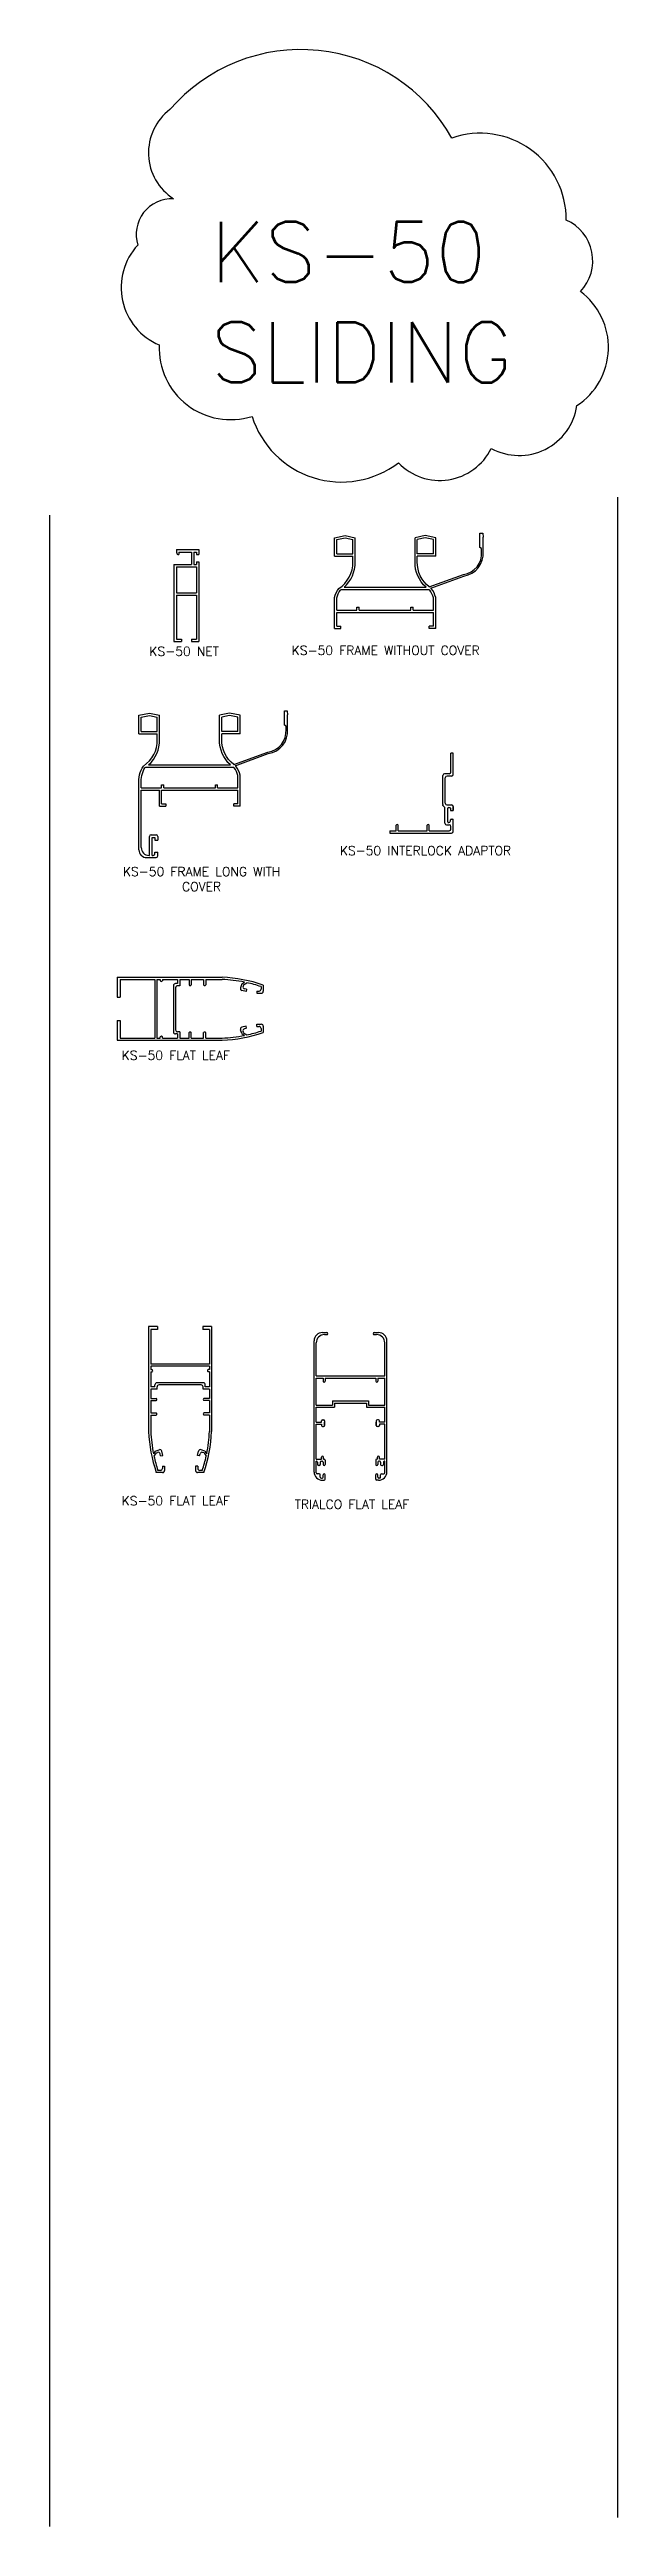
# Model space of a CAD drawing. Header units: millimetres. Extents: x -27371 to -844, y 11365 to 35579.
# Drawn here: x -7877 to -7602, y 13789 to 14988 of the extents above; entities that cross this region are included whole.
import ezdxf

# ---------------------------------------------------------------- set-up
doc = ezdxf.new("R2010")
doc.units = ezdxf.units.MM
doc.styles.add('Annotative', font='romans.shx')

msp = doc.modelspace()

# ---------------------------------------------------------------- texts
at = {"attachment_point": 1, "style": 'Annotative'}
for s, insert, char_height, width in [('KS-50 SLIDING ', (-7799.07, 14904.75), 29.1409, 50.1369), ('KS-50 NET', (-7828.74, 14699.07), 4.369, 50.1369), ('\\pxqc;KS-50 FRAME WITHOUT COVER', (-7758.03, 14699.53), 4.3687, 87.4119), ('\\pxqc;KS-50 INTERLOCK ADAPTOR', (-7738.77, 14602.56), 4.3687, 87.4119), ('\\pxqc;KS-50 FRAME LONG WITH COVER', (-7847.15, 14592.43), 4.3687, 87.4119), ('KS-50 FLAT LEAF', (-7842.14, 14503.42), 4.3687, 80.0299), ('KS-50 FLAT LEAF', (-7842.14, 14287.77), 4.3687, 80.0299), ('TRIALCO FLAT LEAF', (-7758.38, 14286.09), 4.3687, 80.0299)]:
    msp.add_mtext(s, dxfattribs=dict(at, insert=insert, char_height=char_height, width=width))

# ---------------------------------------------------------------- linework, layer by layer
for p, q in [((-7602.12, 14771.57), (-7602.12, 13793.38)), ((-7877.04, 14762.78), (-7877.04, 13788.99)), ((-7739.11, 14751.88), (-7733.95, 14752.98)), ((-7739.11, 14742.98), (-7739.11, 14751.88)), ((-7738.01, 14750.99), (-7733.96, 14751.86)), ((-7738.01, 14744.08), (-7738.01, 14750.99)), ((-7733.96, 14751.86), (-7730.21, 14751.01)), ((-7733.95, 14752.98), (-7729.11, 14751.88)), ((-7730.21, 14744.08), (-7730.21, 14751.01)), ((-7729.11, 14740.14), (-7729.11, 14751.88)), ((-7695.28, 14752.98), (-7700.11, 14751.88)), ((-7700.11, 14740.14), (-7700.11, 14751.88)), ((-7695.27, 14751.86), (-7699.01, 14751.01)), ((-7699.01, 14744.08), (-7699.01, 14751.01)), ((-7690.11, 14751.88), (-7695.28, 14752.98)), ((-7691.21, 14750.99), (-7695.27, 14751.86)), ((-7691.21, 14744.08), (-7691.21, 14750.99)), ((-7690.11, 14742.98), (-7690.11, 14751.88)), ((-7815.63, 14746.13), (-7804.73, 14746.13)), ((-7815.63, 14746.13), (-7815.63, 14744.93)), ((-7815.63, 14744.93), (-7815.22, 14743.91)), ((-7814.61, 14743.73), (-7814.43, 14743.73)), ((-7814.43, 14744.93), (-7808.33, 14744.93)), ((-7814.43, 14744.93), (-7814.43, 14743.73)), ((-7808.33, 14744.93), (-7808.33, 14738.93)), ((-7807.13, 14744.93), (-7805.93, 14744.93)), ((-7807.13, 14744.93), (-7807.13, 14738.93)), ((-7805.93, 14744.93), (-7805.93, 14743.73)), ((-7805.93, 14743.73), (-7804.73, 14743.73)), ((-7805.93, 14740.13), (-7805.93, 14738.93)), ((-7805.93, 14740.13), (-7804.73, 14740.13)), ((-7804.73, 14746.13), (-7804.73, 14743.73)), ((-7804.73, 14740.13), (-7804.73, 14701.63)), ((-7739.11, 14742.98), (-7730.21, 14742.98)), ((-7738.01, 14744.08), (-7730.21, 14744.08)), ((-7730.21, 14740.13), (-7730.21, 14742.98)), ((-7691.21, 14744.08), (-7699.01, 14744.08)), ((-7690.11, 14742.98), (-7699.01, 14742.98)), ((-7699.01, 14740.13), (-7699.01, 14742.98)), ((-7816.83, 14738.93), (-7816.83, 14701.63)), ((-7816.83, 14738.93), (-7808.33, 14738.93)), ((-7815.63, 14737.73), (-7815.63, 14725.23)), ((-7815.63, 14737.73), (-7805.93, 14737.73)), ((-7807.13, 14738.93), (-7805.93, 14738.93)), ((-7805.93, 14737.73), (-7805.93, 14725.23)), ((-7734.46, 14727.88), (-7694.77, 14727.88)), ((-7815.63, 14725.23), (-7805.93, 14725.23)), ((-7815.63, 14724.03), (-7805.93, 14724.03)), ((-7815.63, 14724.03), (-7815.63, 14702.83)), ((-7805.93, 14724.03), (-7805.93, 14702.83)), ((-7739.11, 14707.98), (-7739.11, 14722.88)), ((-7738.01, 14716.78), (-7738.01, 14722.76)), ((-7738.01, 14716.78), (-7728.21, 14716.78)), ((-7738.01, 14715.68), (-7691.21, 14715.68)), ((-7738.01, 14709.08), (-7738.01, 14715.68)), ((-7735.83, 14726.78), (-7693.39, 14726.78)), ((-7728.21, 14718.28), (-7727.11, 14718.28)), ((-7728.21, 14716.78), (-7728.21, 14718.28)), ((-7727.11, 14716.78), (-7727.11, 14718.28)), ((-7727.11, 14716.78), (-7702.11, 14716.78)), ((-7702.11, 14718.28), (-7701.01, 14718.28)), ((-7702.11, 14716.78), (-7702.11, 14718.28)), ((-7701.01, 14716.78), (-7701.01, 14718.28)), ((-7701.01, 14716.78), (-7691.21, 14716.78)), ((-7691.21, 14716.78), (-7691.21, 14722.76)), ((-7691.21, 14709.08), (-7691.21, 14715.68)), ((-7690.11, 14707.98), (-7690.11, 14722.88)), ((-7739.11, 14707.98), (-7736.02, 14707.98)), ((-7738.01, 14709.08), (-7736.02, 14709.08)), ((-7736.02, 14707.98), (-7736.02, 14709.08)), ((-7691.21, 14709.08), (-7693.21, 14709.08)), ((-7693.21, 14707.98), (-7693.21, 14709.08)), ((-7690.11, 14707.98), (-7693.21, 14707.98)), ((-7816.83, 14701.63), (-7813.23, 14701.63)), ((-7815.63, 14702.83), (-7813.23, 14702.83)), ((-7813.23, 14702.83), (-7813.23, 14701.63)), ((-7808.33, 14702.83), (-7805.93, 14702.83)), ((-7808.33, 14702.83), (-7808.33, 14701.63)), ((-7808.33, 14701.63), (-7804.73, 14701.63)), ((-7833.77, 14665.89), (-7828.6, 14666.99)), ((-7833.77, 14656.99), (-7833.77, 14665.89)), ((-7833.77, 14656.99), (-7824.87, 14656.99)), ((-7832.67, 14665), (-7828.61, 14665.86)), ((-7832.67, 14658.09), (-7832.67, 14665)), ((-7832.67, 14658.09), (-7824.87, 14658.09)), ((-7828.61, 14665.86), (-7824.87, 14665.01)), ((-7828.6, 14666.99), (-7823.77, 14665.89)), ((-7824.87, 14658.09), (-7824.87, 14665.01)), ((-7824.87, 14654.13), (-7824.87, 14656.99)), ((-7823.77, 14654.14), (-7823.77, 14665.89)), ((-7789.93, 14666.99), (-7794.77, 14665.89)), ((-7794.77, 14654.14), (-7794.77, 14665.89)), ((-7789.92, 14665.86), (-7793.67, 14665.01)), ((-7793.67, 14658.09), (-7793.67, 14665.01)), ((-7785.87, 14658.09), (-7793.67, 14658.09)), ((-7784.77, 14656.99), (-7793.67, 14656.99)), ((-7793.67, 14654.13), (-7793.67, 14656.99)), ((-7784.77, 14665.89), (-7789.93, 14666.99)), ((-7785.87, 14665), (-7789.92, 14665.86)), ((-7785.87, 14658.09), (-7785.87, 14665)), ((-7784.77, 14656.99), (-7784.77, 14665.89)), ((-7682.77, 14638.43), (-7682.77, 14647.6)), ((-7681.62, 14647.6), (-7682.77, 14647.6)), ((-7681.62, 14637.28), (-7681.62, 14647.6)), ((-7833.77, 14600.76), (-7833.77, 14632.47)), ((-7832.67, 14630.79), (-7832.67, 14632.85)), ((-7830.49, 14640.79), (-7788.05, 14640.79)), ((-7829.11, 14641.89), (-7789.42, 14641.89)), ((-7822.87, 14632.29), (-7821.77, 14632.29)), ((-7822.87, 14630.79), (-7822.87, 14632.29)), ((-7821.77, 14630.79), (-7821.77, 14632.29)), ((-7796.77, 14632.29), (-7795.67, 14632.29)), ((-7796.77, 14630.79), (-7796.77, 14632.29)), ((-7795.67, 14630.79), (-7795.67, 14632.29)), ((-7785.87, 14630.79), (-7785.87, 14636.76)), ((-7784.77, 14621.99), (-7784.77, 14636.88)), ((-7686.62, 14622.76), (-7686.62, 14636.76)), ((-7683.61, 14637.6), (-7685.78, 14637.6)), ((-7685.47, 14623.36), (-7685.47, 14635.61)), ((-7682.46, 14636.45), (-7684.63, 14636.45)), ((-7832.67, 14630.79), (-7822.87, 14630.79)), ((-7832.67, 14629.69), (-7823.88, 14629.69)), ((-7832.67, 14601.86), (-7832.67, 14629.69)), ((-7823.88, 14621.99), (-7823.88, 14629.69)), ((-7823.88, 14621.99), (-7820.79, 14621.99)), ((-7822.78, 14629.69), (-7785.87, 14629.69)), ((-7822.78, 14623.09), (-7822.78, 14629.69)), ((-7822.78, 14623.09), (-7820.79, 14623.09)), ((-7821.77, 14630.79), (-7796.77, 14630.79)), ((-7820.79, 14623.09), (-7820.79, 14621.99)), ((-7795.67, 14630.79), (-7785.87, 14630.79)), ((-7785.87, 14623.09), (-7787.86, 14623.09)), ((-7787.86, 14621.99), (-7787.86, 14623.09)), ((-7784.77, 14621.99), (-7787.86, 14621.99)), ((-7785.87, 14623.09), (-7785.87, 14629.69)), ((-7686.62, 14622.18), (-7686.62, 14622.39)), ((-7685.62, 14613.67), (-7685.62, 14621.33)), ((-7684.66, 14622.55), (-7682.43, 14622.55)), ((-7684.27, 14614.29), (-7684.27, 14620.88)), ((-7683.95, 14621.2), (-7683.29, 14621.2)), ((-7682.97, 14620.88), (-7682.97, 14619.85)), ((-7682.97, 14619.85), (-7681.62, 14619.85)), ((-7681.62, 14619.85), (-7681.62, 14621.74)), ((-7681.62, 14621.74), (-7681.62, 14619.85)), ((-7828.67, 14598.09), (-7828.67, 14607.28)), ((-7827.86, 14608.09), (-7825.48, 14608.09)), ((-7824.67, 14607.28), (-7824.67, 14605.39)), ((-7712.27, 14610.02), (-7709.27, 14610.02)), ((-7712.27, 14610.02), (-7712.27, 14608.87)), ((-7712.27, 14608.87), (-7682.43, 14608.87)), ((-7709.27, 14610.02), (-7709.27, 14612.67)), ((-7708.22, 14610.02), (-7708.22, 14612.67)), ((-7708.22, 14610.02), (-7694.27, 14610.02)), ((-7694.27, 14610.02), (-7694.27, 14612.67)), ((-7693.22, 14610.02), (-7693.22, 14612.67)), ((-7693.22, 14610.02), (-7683.58, 14610.02)), ((-7684.81, 14612.87), (-7683.58, 14612.87)), ((-7683.95, 14613.97), (-7683.78, 14613.97)), ((-7682.97, 14614.77), (-7682.97, 14615.24)), ((-7682.77, 14610.82), (-7682.77, 14612.06)), ((-7682.65, 14615.57), (-7681.94, 14615.57)), ((-7681.62, 14609.67), (-7681.62, 14615.57)), ((-7681.62, 14613.67), (-7681.62, 14615.24)), ((-7829.99, 14596.99), (-7825.48, 14596.99)), ((-7828.89, 14598.09), (-7828.67, 14598.09)), ((-7827.32, 14598.09), (-7827.32, 14606.74)), ((-7827.32, 14606.74), (-7826.02, 14606.74)), ((-7827.32, 14606.74), (-7826.02, 14606.74)), ((-7827.32, 14598.09), (-7826.83, 14598.09)), ((-7826.02, 14606.74), (-7826.02, 14605.39)), ((-7826.02, 14605.39), (-7824.67, 14605.39)), ((-7826.02, 14598.89), (-7826.02, 14599.69)), ((-7826.02, 14599.69), (-7824.67, 14599.69)), ((-7824.67, 14597.79), (-7824.67, 14599.69)), ((-7844.34, 14539.05), (-7793.49, 14539.05)), ((-7844.34, 14539.05), (-7844.34, 14529.45)), ((-7842.79, 14538), (-7826.09, 14538)), ((-7842.79, 14538), (-7842.79, 14529.45)), ((-7826.09, 14538), (-7826.09, 14509.6)), ((-7825.04, 14538), (-7823.42, 14538)), ((-7825.04, 14538), (-7825.04, 14509.6)), ((-7823.42, 14538), (-7823.42, 14537.35)), ((-7822.37, 14538), (-7815.04, 14538)), ((-7822.37, 14538), (-7822.37, 14537.34)), ((-7815.04, 14536), (-7816.08, 14536)), ((-7815.04, 14538), (-7815.04, 14536)), ((-7815.04, 14538), (-7815.04, 14536)), ((-7813.99, 14538), (-7809.49, 14538)), ((-7813.99, 14538), (-7813.99, 14534.95)), ((-7809.49, 14538), (-7809.49, 14535.35)), ((-7808.44, 14538), (-7802.49, 14538)), ((-7808.44, 14538), (-7808.44, 14535.34)), ((-7802.49, 14538), (-7802.49, 14535.35)), ((-7801.44, 14538), (-7793.52, 14538)), ((-7801.44, 14538), (-7801.44, 14535.34)), ((-7784.02, 14535.83), (-7784.63, 14533.93)), ((-7784.02, 14535.83), (-7782.67, 14536.68)), ((-7783.11, 14535.42), (-7783.35, 14534.72)), ((-7783.11, 14535.42), (-7781.55, 14536.45)), ((-7773.59, 14535.32), (-7773.59, 14532.28)), ((-7844.34, 14529.45), (-7842.79, 14529.45)), ((-7817.04, 14535.04), (-7817.04, 14512.56)), ((-7815.99, 14533.99), (-7815.99, 14513.61)), ((-7813.99, 14534.95), (-7815.03, 14534.95)), ((-7781.88, 14532.21), (-7783.94, 14532.7)), ((-7781.64, 14533.24), (-7782.66, 14533.48)), ((-7781.64, 14533.24), (-7781.88, 14532.21)), ((-7776.74, 14532.37), (-7775.6, 14532.37)), ((-7776.74, 14532.37), (-7776.74, 14531.32)), ((-7776.74, 14531.32), (-7774.55, 14531.32)), ((-7774.64, 14534.56), (-7774.64, 14533.33)), ((-7844.34, 14518.15), (-7842.79, 14518.15)), ((-7844.34, 14518.15), (-7844.34, 14508.55)), ((-7842.79, 14518.15), (-7842.79, 14509.6)), ((-7815.04, 14511.6), (-7816.08, 14511.6)), ((-7815.04, 14511.6), (-7815.04, 14509.6)), ((-7813.99, 14512.65), (-7815.03, 14512.65)), ((-7813.99, 14512.65), (-7813.99, 14509.6)), ((-7809.49, 14509.6), (-7809.49, 14512.25)), ((-7808.44, 14509.6), (-7808.44, 14512.26)), ((-7802.49, 14509.6), (-7802.49, 14512.25)), ((-7801.44, 14509.6), (-7801.44, 14512.26)), ((-7784.02, 14511.76), (-7784.63, 14513.67)), ((-7784.02, 14511.76), (-7782.67, 14510.91)), ((-7781.88, 14515.38), (-7783.94, 14514.89)), ((-7783.11, 14512.17), (-7783.35, 14512.88)), ((-7783.11, 14512.17), (-7781.55, 14511.15)), ((-7781.64, 14514.36), (-7782.66, 14514.12)), ((-7781.64, 14514.36), (-7781.88, 14515.38)), ((-7776.74, 14516.28), (-7774.54, 14516.28)), ((-7776.74, 14515.23), (-7776.74, 14516.28)), ((-7776.74, 14515.23), (-7775.59, 14515.23)), ((-7774.64, 14514.27), (-7774.64, 14513.04)), ((-7773.59, 14515.32), (-7773.59, 14512.28)), ((-7844.34, 14508.55), (-7793.49, 14508.55)), ((-7842.79, 14509.6), (-7826.09, 14509.6)), ((-7825.04, 14509.6), (-7823.42, 14509.6)), ((-7823.42, 14509.6), (-7823.42, 14510.25)), ((-7822.37, 14509.6), (-7822.37, 14510.26)), ((-7822.37, 14509.6), (-7815.04, 14509.6)), ((-7813.99, 14509.6), (-7809.49, 14509.6)), ((-7808.44, 14509.6), (-7802.49, 14509.6)), ((-7801.44, 14509.6), (-7793.52, 14509.6)), ((-7829.1, 14370.02), (-7829.1, 14319.17)), ((-7824.85, 14370.02), (-7829.1, 14370.02)), ((-7828.05, 14368.46), (-7828.05, 14351.76)), ((-7824.85, 14368.46), (-7828.05, 14368.46)), ((-7824.85, 14370.02), (-7824.85, 14368.46)), ((-7798.6, 14370.02), (-7802.85, 14370.02)), ((-7802.85, 14370.02), (-7802.85, 14368.46)), ((-7799.65, 14368.46), (-7802.85, 14368.46)), ((-7799.65, 14368.46), (-7799.65, 14351.76)), ((-7798.6, 14370.02), (-7798.6, 14319.17)), ((-7748.96, 14299.53), (-7748.96, 14363.03)), ((-7747.96, 14346.03), (-7747.96, 14362.03)), ((-7744.96, 14367.03), (-7742.86, 14367.03)), ((-7743.96, 14366.03), (-7742.86, 14366.03)), ((-7742.36, 14366.53), (-7742.36, 14366.53)), ((-7720.36, 14366.53), (-7720.36, 14366.53)), ((-7719.86, 14367.03), (-7717.76, 14367.03)), ((-7719.86, 14366.03), (-7718.76, 14366.03)), ((-7714.76, 14346.03), (-7714.76, 14362.03)), ((-7713.76, 14299.53), (-7713.76, 14363.03)), ((-7799.65, 14351.76), (-7828.05, 14351.76)), ((-7828.05, 14350.71), (-7828.05, 14349.1)), ((-7799.65, 14350.71), (-7828.05, 14350.71)), ((-7828.05, 14349.1), (-7827.39, 14349.1)), ((-7828.05, 14348.05), (-7828.05, 14340.71)), ((-7828.05, 14348.05), (-7827.39, 14348.05)), ((-7799.65, 14348.05), (-7800.31, 14348.05)), ((-7799.65, 14349.1), (-7800.3, 14349.1)), ((-7799.65, 14350.71), (-7799.65, 14349.1)), ((-7799.65, 14348.05), (-7799.65, 14340.71)), ((-7747.96, 14346.03), (-7714.76, 14346.03)), ((-7747.96, 14331.93), (-7747.96, 14345.03)), ((-7747.96, 14345.03), (-7744.66, 14345.03)), ((-7744.66, 14345.03), (-7744.66, 14343.53)), ((-7743.66, 14345.03), (-7719.06, 14345.03)), ((-7743.66, 14345.03), (-7743.66, 14343.53)), ((-7719.06, 14345.03), (-7719.06, 14343.53)), ((-7718.06, 14345.03), (-7714.76, 14345.03)), ((-7718.06, 14345.03), (-7718.06, 14343.53)), ((-7714.76, 14331.93), (-7714.76, 14345.03)), ((-7826.05, 14340.71), (-7828.05, 14340.71)), ((-7828.05, 14339.66), (-7828.05, 14335.16)), ((-7825, 14339.66), (-7828.05, 14339.66)), ((-7828.05, 14335.16), (-7825.39, 14335.16)), ((-7828.05, 14334.11), (-7828.05, 14328.16)), ((-7828.05, 14334.11), (-7825.39, 14334.11)), ((-7826.05, 14340.71), (-7826.05, 14341.75)), ((-7802.61, 14342.71), (-7825.09, 14342.71)), ((-7825, 14339.66), (-7825, 14340.7)), ((-7803.66, 14341.66), (-7824.04, 14341.66)), ((-7802.7, 14339.66), (-7802.7, 14340.7)), ((-7799.65, 14339.66), (-7802.7, 14339.66)), ((-7799.65, 14334.11), (-7802.31, 14334.11)), ((-7799.65, 14335.16), (-7802.3, 14335.16)), ((-7801.65, 14340.71), (-7801.65, 14341.75)), ((-7799.65, 14340.71), (-7801.65, 14340.71)), ((-7799.65, 14340.71), (-7801.65, 14340.71)), ((-7799.65, 14339.66), (-7799.65, 14335.16)), ((-7799.65, 14334.11), (-7799.65, 14328.16)), ((-7747.96, 14331.93), (-7740.06, 14331.93)), ((-7744.16, 14343.03), (-7744.16, 14343.03)), ((-7740.06, 14333.93), (-7722.66, 14333.93)), ((-7740.06, 14333.93), (-7740.06, 14331.93)), ((-7739.06, 14332.93), (-7723.66, 14332.93)), ((-7739.06, 14332.93), (-7739.06, 14330.93)), ((-7723.66, 14332.93), (-7723.66, 14330.93)), ((-7722.66, 14333.93), (-7722.66, 14331.93)), ((-7722.66, 14331.93), (-7714.76, 14331.93)), ((-7718.56, 14343.03), (-7718.56, 14343.03)), ((-7828.05, 14328.16), (-7825.39, 14328.16)), ((-7828.05, 14327.11), (-7828.05, 14319.19)), ((-7828.05, 14327.11), (-7825.39, 14327.11)), ((-7799.65, 14327.11), (-7802.31, 14327.11)), ((-7799.65, 14328.16), (-7802.3, 14328.16)), ((-7799.65, 14327.11), (-7799.65, 14319.19)), ((-7747.96, 14323.63), (-7747.96, 14330.93)), ((-7747.96, 14330.93), (-7739.06, 14330.93)), ((-7747.96, 14323.63), (-7745.36, 14323.63)), ((-7747.96, 14305.73), (-7747.96, 14322.63)), ((-7747.96, 14322.63), (-7745.36, 14322.63)), ((-7745.36, 14323.63), (-7745.36, 14324.23)), ((-7745.36, 14322.63), (-7745.36, 14322.03)), ((-7744.86, 14324.73), (-7744.36, 14324.73)), ((-7744.86, 14321.53), (-7744.36, 14321.53)), ((-7743.86, 14324.23), (-7743.86, 14322.03)), ((-7743.86, 14322.03), (-7743.86, 14323.63)), ((-7723.66, 14330.93), (-7714.76, 14330.93)), ((-7718.86, 14324.23), (-7718.86, 14322.03)), ((-7718.86, 14322.03), (-7718.86, 14323.63)), ((-7717.86, 14324.73), (-7718.36, 14324.73)), ((-7717.86, 14321.53), (-7718.36, 14321.53)), ((-7717.36, 14323.63), (-7717.36, 14324.23)), ((-7714.76, 14323.63), (-7717.36, 14323.63)), ((-7714.76, 14322.63), (-7717.36, 14322.63)), ((-7717.36, 14322.63), (-7717.36, 14322.03)), ((-7714.76, 14323.63), (-7714.76, 14330.93)), ((-7714.76, 14305.73), (-7714.76, 14322.63)), ((-7825.88, 14309.69), (-7826.73, 14308.34)), ((-7825.47, 14308.78), (-7826.5, 14307.23)), ((-7825.88, 14309.69), (-7823.98, 14310.3)), ((-7825.47, 14308.78), (-7824.77, 14309.02)), ((-7823.28, 14307.31), (-7823.53, 14308.33)), ((-7823.28, 14307.31), (-7822.26, 14307.55)), ((-7822.26, 14307.55), (-7822.75, 14309.61)), ((-7805.43, 14307.55), (-7804.94, 14309.61)), ((-7804.41, 14307.31), (-7805.43, 14307.55)), ((-7804.41, 14307.31), (-7804.17, 14308.33)), ((-7801.81, 14309.69), (-7803.72, 14310.3)), ((-7802.22, 14308.78), (-7802.93, 14309.02)), ((-7802.22, 14308.78), (-7801.2, 14307.23)), ((-7801.81, 14309.69), (-7800.96, 14308.34)), ((-7744.86, 14307.23), (-7744.86, 14307.23)), ((-7717.86, 14307.23), (-7717.86, 14307.23)), ((-7822.32, 14299.26), (-7825.36, 14299.26)), ((-7823.37, 14300.31), (-7824.61, 14300.31)), ((-7822.41, 14302.41), (-7822.41, 14301.27)), ((-7822.41, 14302.41), (-7821.36, 14302.41)), ((-7821.36, 14302.41), (-7821.36, 14300.22)), ((-7806.33, 14302.41), (-7806.33, 14300.22)), ((-7805.28, 14302.41), (-7806.33, 14302.41)), ((-7802.33, 14299.26), (-7805.37, 14299.26)), ((-7805.28, 14302.41), (-7805.28, 14301.27)), ((-7803.08, 14300.31), (-7804.32, 14300.31)), ((-7747.96, 14305.73), (-7745.36, 14305.73)), ((-7747.96, 14299.08), (-7747.96, 14304.72)), ((-7746.46, 14298.58), (-7747.46, 14298.58)), ((-7747.36, 14304.23), (-7747.36, 14303.18)), ((-7746.46, 14302.68), (-7746.86, 14302.68)), ((-7745.96, 14304.23), (-7745.96, 14303.18)), ((-7745.96, 14297.03), (-7745.96, 14298.08)), ((-7745.46, 14304.73), (-7745.06, 14304.73)), ((-7745.46, 14296.53), (-7745.06, 14296.53)), ((-7745.36, 14305.73), (-7745.36, 14306.73)), ((-7744.96, 14295.53), (-7744.06, 14295.53)), ((-7744.56, 14304.23), (-7744.56, 14303.18)), ((-7744.56, 14297.03), (-7744.56, 14298.08)), ((-7744.36, 14305.73), (-7744.36, 14306.73)), ((-7744.36, 14305.73), (-7744.06, 14305.73)), ((-7744.06, 14302.68), (-7744.06, 14302.68)), ((-7744.06, 14298.58), (-7744.06, 14298.58)), ((-7743.56, 14305.23), (-7743.56, 14303.18)), ((-7743.56, 14296.03), (-7743.56, 14298.08)), ((-7719.16, 14305.23), (-7719.16, 14303.18)), ((-7719.16, 14296.03), (-7719.16, 14298.08)), ((-7718.36, 14305.73), (-7718.66, 14305.73)), ((-7718.66, 14302.68), (-7718.66, 14302.68)), ((-7718.66, 14298.58), (-7718.66, 14298.58)), ((-7717.76, 14295.53), (-7718.66, 14295.53)), ((-7718.36, 14305.73), (-7718.36, 14306.73)), ((-7718.16, 14304.23), (-7718.16, 14303.18)), ((-7718.16, 14297.03), (-7718.16, 14298.08)), ((-7717.26, 14304.73), (-7717.66, 14304.73)), ((-7717.26, 14296.53), (-7717.66, 14296.53)), ((-7717.36, 14305.73), (-7717.36, 14306.73)), ((-7714.76, 14305.73), (-7717.36, 14305.73)), ((-7716.76, 14304.23), (-7716.76, 14303.18)), ((-7716.76, 14297.03), (-7716.76, 14298.08)), ((-7716.26, 14302.68), (-7715.86, 14302.68)), ((-7716.26, 14298.58), (-7715.26, 14298.58)), ((-7715.36, 14304.23), (-7715.36, 14303.18)), ((-7714.76, 14299.08), (-7714.76, 14304.72))]:
    msp.add_line(p, q)
msp.add_lwpolyline([(-7682.23, 14945.38, 0.5205671), (-7818.76, 14959.2, 0.5205671), (-7817.03, 14916.02, 0.5205671), (-7834.31, 14893.56, 0.5205671), (-7823.94, 14845.2, 0.5205671), (-7779.01, 14810.65, 0.5205671), (-7708.15, 14788.2, 0.5205671), (-7663.22, 14795.11, 0.5205671), (-7621.74, 14815.84, 0.5205671), (-7620.01, 14871.11, 0.5205671), (-7626.93, 14905.65, 0.5205671)], format="xyb", close=True)
for points in [[(-7692.49, 14727.5), (-7676.5, 14733.34, 0.3942325), (-7667.15, 14745.11), (-7667.15, 14752.2)], [(-7739.11, 14722.88, -0.1173308), (-7736.98, 14727.33, 0.2589586), (-7730.21, 14740.13)], [(-7734.46, 14727.88, 0.2189096), (-7729.11, 14740.15)], [(-7694.77, 14727.88, -0.2189096), (-7700.11, 14740.15)], [(-7693.22, 14728.03, -0.2376397), (-7699.01, 14740.13)], [(-7693.22, 14728.03), (-7676.69, 14734.07, 0.3972921), (-7667.9, 14745.08), (-7667.9, 14746.64)], [(-7690.11, 14722.88, 0.1173308), (-7692.25, 14727.33, -0.0049209), (-7692.49, 14727.5, -0.0049209)], [(-7738.01, 14722.76, -0.109908), (-7736.23, 14726.51, 0.0075144), (-7735.83, 14726.78, 0.0075144)], [(-7691.21, 14722.76, 0.109908), (-7693, 14726.51, -0.0075144), (-7693.39, 14726.78, -0.0075144)], [(-7787.87, 14642.03), (-7771.35, 14648.08, 0.3972921), (-7762.55, 14659.08), (-7762.55, 14660.64)], [(-7787.14, 14641.5), (-7771.16, 14647.35, 0.3942325), (-7761.8, 14659.11), (-7761.8, 14666.2)], [(-7833.77, 14632.47, -0.1641585), (-7831.61, 14641.35, 0.2584575), (-7824.87, 14654.13)], [(-7829.11, 14641.89, 0.2189096), (-7823.77, 14654.15)], [(-7789.42, 14641.89, -0.2189096), (-7794.77, 14654.15)], [(-7787.87, 14642.03, -0.2376397), (-7793.67, 14654.13)], [(-7832.67, 14632.85, -0.146326), (-7830.88, 14640.51, 0.0075144), (-7830.49, 14640.79, 0.0075144)], [(-7785.87, 14636.76, 0.109908), (-7787.65, 14640.51, -0.0075144), (-7788.05, 14640.79, -0.0075144)], [(-7784.77, 14636.88, 0.1173308), (-7786.9, 14641.34, -0.0049209), (-7787.14, 14641.5, -0.0049209)]]:
    msp.add_lwpolyline(points, format="xyb")
for points in [[(-7667.9, 14746.64), (-7668.69, 14747.12), (-7668.69, 14754.08), (-7667.32, 14754.08), (-7667.15, 14752.2)], [(-7762.55, 14660.64), (-7763.34, 14661.12), (-7763.34, 14668.08), (-7761.98, 14668.08), (-7761.8, 14666.2)]]:
    msp.add_lwpolyline(points)
for centre, radius, start, end in [((-7814.63, 14744.82), 1.09, 236.88285, 270.66431), ((-7685.78, 14636.76), 0.837, 90, 180), ((-7684.63, 14635.61), 0.837, 90, 180), ((-7683.61, 14638.43), 0.837, 270, 0), ((-7682.46, 14637.28), 0.837, 270, 0), ((-7685.36, 14622.58), 1.28, 171.76046, 258.16837), ((-7684.66, 14623.36), 0.808, 180, 270), ((-7683.95, 14620.88), 0.321, 90, 180), ((-7683.29, 14620.88), 0.321, 0, 90), ((-7682.43, 14621.74), 0.808, 0, 90), ((-7827.86, 14607.28), 0.808, 90, 180), ((-7825.48, 14607.28), 0.808, 0, 90), ((-7708.74, 14612.35), 0.618, 32.14688, 148.58796), ((-7693.74, 14612.35), 0.618, 32.14688, 148.58796), ((-7684.81, 14613.67), 0.808, 180, 270), ((-7683.95, 14614.29), 0.321, 180, 270), ((-7683.78, 14614.77), 0.808, 270, 0), ((-7683.58, 14612.06), 0.808, 0, 90), ((-7683.58, 14610.82), 0.808, 270, 0), ((-7682.65, 14615.24), 0.321, 90, 180), ((-7682.43, 14609.67), 0.808, 270, 0), ((-7681.94, 14615.24), 0.321, 0, 90), ((-7829.99, 14600.76), 3.78, 180, 270), ((-7828.89, 14601.86), 3.78, 180, 270), ((-7826.83, 14598.89), 0.808, 270, 0), ((-7825.48, 14597.79), 0.808, 270, 0), ((-7822.9, 14537.67), 0.618, 211.41204, 327.85312), ((-7816.08, 14535.04), 0.959, 90, 180), ((-7808.96, 14535.67), 0.618, 211.41204, 327.85312), ((-7801.96, 14535.67), 0.618, 211.41204, 327.85312), ((-7796.49, 14468.09), 69.97, 78.60435, 87.58161), ((-7796.49, 14468.09), 71.02, 71.18721, 87.58161), ((-7796.49, 14468.09), 69.97, 71.80151, 77.67325), ((-7815.03, 14533.99), 0.959, 90, 180), ((-7783.72, 14533.64), 0.959, 162.2413, 256.61447), ((-7782.44, 14534.41), 0.959, 161.30364, 256.61447), ((-7775.6, 14533.33), 0.959, 270, 0), ((-7774.55, 14532.28), 0.959, 270, 0), ((-7816.08, 14512.56), 0.959, 180, 270), ((-7815.03, 14513.61), 0.959, 180, 270), ((-7808.96, 14511.93), 0.618, 32.14688, 148.58796), ((-7801.96, 14511.93), 0.618, 32.14688, 148.58796), ((-7796.49, 14579.5), 71.02, 272.41839, 288.81626), ((-7783.72, 14513.96), 0.959, 103.38553, 197.7587), ((-7782.44, 14513.19), 0.959, 103.38553, 198.69636), ((-7796.49, 14579.5), 69.97, 282.32675, 288.202), ((-7775.59, 14514.27), 0.959, 0, 90), ((-7774.54, 14515.32), 0.959, 0, 90), ((-7822.9, 14509.93), 0.618, 32.14688, 148.58796), ((-7796.49, 14579.5), 69.97, 272.41839, 281.39565), ((-7744.96, 14363.03), 4, 90, 180), ((-7743.96, 14362.03), 4, 90, 180), ((-7742.86, 14366.53), 0.5, 0, 90), ((-7742.86, 14366.53), 0.5, 270, 0), ((-7719.86, 14366.53), 0.5, 90, 180), ((-7719.86, 14366.53), 0.5, 180, 270), ((-7718.76, 14362.03), 4, 0, 90), ((-7717.76, 14363.03), 4, 0, 90), ((-7827.72, 14348.57), 0.618, 302.14688, 58.58796), ((-7799.98, 14348.57), 0.618, 121.41204, 237.85312), ((-7744.16, 14343.53), 0.5, 180, 270), ((-7744.16, 14343.53), 0.5, 270, 0), ((-7718.56, 14343.53), 0.5, 180, 270), ((-7718.56, 14343.53), 0.5, 270, 0), ((-7825.09, 14341.75), 0.959, 90, 180), ((-7825.72, 14334.63), 0.618, 302.14688, 58.58796), ((-7824.04, 14340.7), 0.959, 90, 180), ((-7803.66, 14340.7), 0.959, 0, 90), ((-7802.61, 14341.75), 0.959, 0, 90), ((-7801.98, 14334.63), 0.618, 121.41204, 237.85312), ((-7758.14, 14322.16), 69.97, 182.41839, 191.39565), ((-7825.72, 14327.63), 0.618, 302.14688, 58.58796), ((-7801.98, 14327.63), 0.618, 121.41204, 237.85312), ((-7869.55, 14322.16), 69.97, 348.60435, 357.58161), ((-7744.86, 14324.23), 0.5, 90, 180), ((-7744.86, 14322.03), 0.5, 180, 270), ((-7744.36, 14324.23), 0.5, 0, 90), ((-7744.36, 14322.03), 0.5, 270, 0), ((-7718.36, 14324.23), 0.5, 90, 180), ((-7718.36, 14322.03), 0.5, 180, 270), ((-7717.86, 14324.23), 0.5, 0, 90), ((-7717.86, 14322.03), 0.5, 270, 0), ((-7758.14, 14322.16), 71.02, 182.41839, 198.81626), ((-7758.14, 14322.16), 69.97, 192.32675, 198.202), ((-7824.46, 14308.11), 0.959, 13.38553, 108.69636), ((-7823.68, 14309.39), 0.959, 13.38553, 107.7587), ((-7804.01, 14309.39), 0.959, 72.2413, 166.61447), ((-7803.23, 14308.11), 0.959, 71.30364, 166.61447), ((-7869.55, 14322.16), 69.97, 341.80151, 347.67325), ((-7869.55, 14322.16), 71.02, 341.18721, 357.58161), ((-7744.86, 14306.73), 0.5, 90, 180), ((-7744.86, 14306.73), 0.5, 0, 90), ((-7717.86, 14306.73), 0.5, 90, 180), ((-7717.86, 14306.73), 0.5, 0, 90), ((-7823.37, 14301.27), 0.959, 270, 360), ((-7822.32, 14300.22), 0.959, 270, 0), ((-7805.37, 14300.22), 0.959, 180, 270), ((-7804.32, 14301.27), 0.959, 180, 270), ((-7744.96, 14299.53), 4, 180, 270), ((-7747.86, 14304.23), 0.5, 0, 101.53696), ((-7747.46, 14299.08), 0.5, 180, 270), ((-7746.86, 14303.18), 0.5, 180, 270), ((-7746.46, 14303.18), 0.5, 270, 360), ((-7746.46, 14298.08), 0.5, 0, 90), ((-7745.46, 14304.23), 0.5, 90, 180), ((-7745.46, 14297.03), 0.5, 180, 270), ((-7745.06, 14304.23), 0.5, 0, 90), ((-7745.06, 14297.03), 0.5, 270, 0), ((-7744.06, 14303.18), 0.5, 180, 270), ((-7744.06, 14298.08), 0.5, 90, 180), ((-7744.06, 14305.23), 0.5, 0, 90), ((-7744.06, 14303.18), 0.5, 270, 0), ((-7744.06, 14298.08), 0.5, 0, 90), ((-7744.06, 14296.03), 0.5, 270, 0), ((-7718.66, 14305.23), 0.5, 90, 180), ((-7718.66, 14303.18), 0.5, 180, 270), ((-7718.66, 14298.08), 0.5, 90, 180), ((-7718.66, 14296.03), 0.5, 180, 270), ((-7718.66, 14303.18), 0.5, 270, 0), ((-7718.66, 14298.08), 0.5, 0, 90), ((-7717.66, 14304.23), 0.5, 90, 180), ((-7717.66, 14297.03), 0.5, 180, 270), ((-7717.76, 14299.53), 4, 270, 0), ((-7717.26, 14304.23), 0.5, 0, 90), ((-7717.26, 14297.03), 0.5, 270, 0), ((-7716.26, 14303.18), 0.5, 180, 270), ((-7716.26, 14298.08), 0.5, 90, 180), ((-7715.86, 14303.18), 0.5, 270, 0), ((-7714.86, 14304.23), 0.5, 78.46304, 180), ((-7715.26, 14299.08), 0.5, 270, 0)]:
    msp.add_arc(centre, radius, start, end)

msp.set_redraw_order([(e.dxf.handle, doc.entitydb.next_handle()) for e in msp.query("TEXT MTEXT ATTDEF DIMENSION ARC_DIMENSION")])  # texts and dimensions are drawn at this point

doc.saveas('drawing.dxf')
